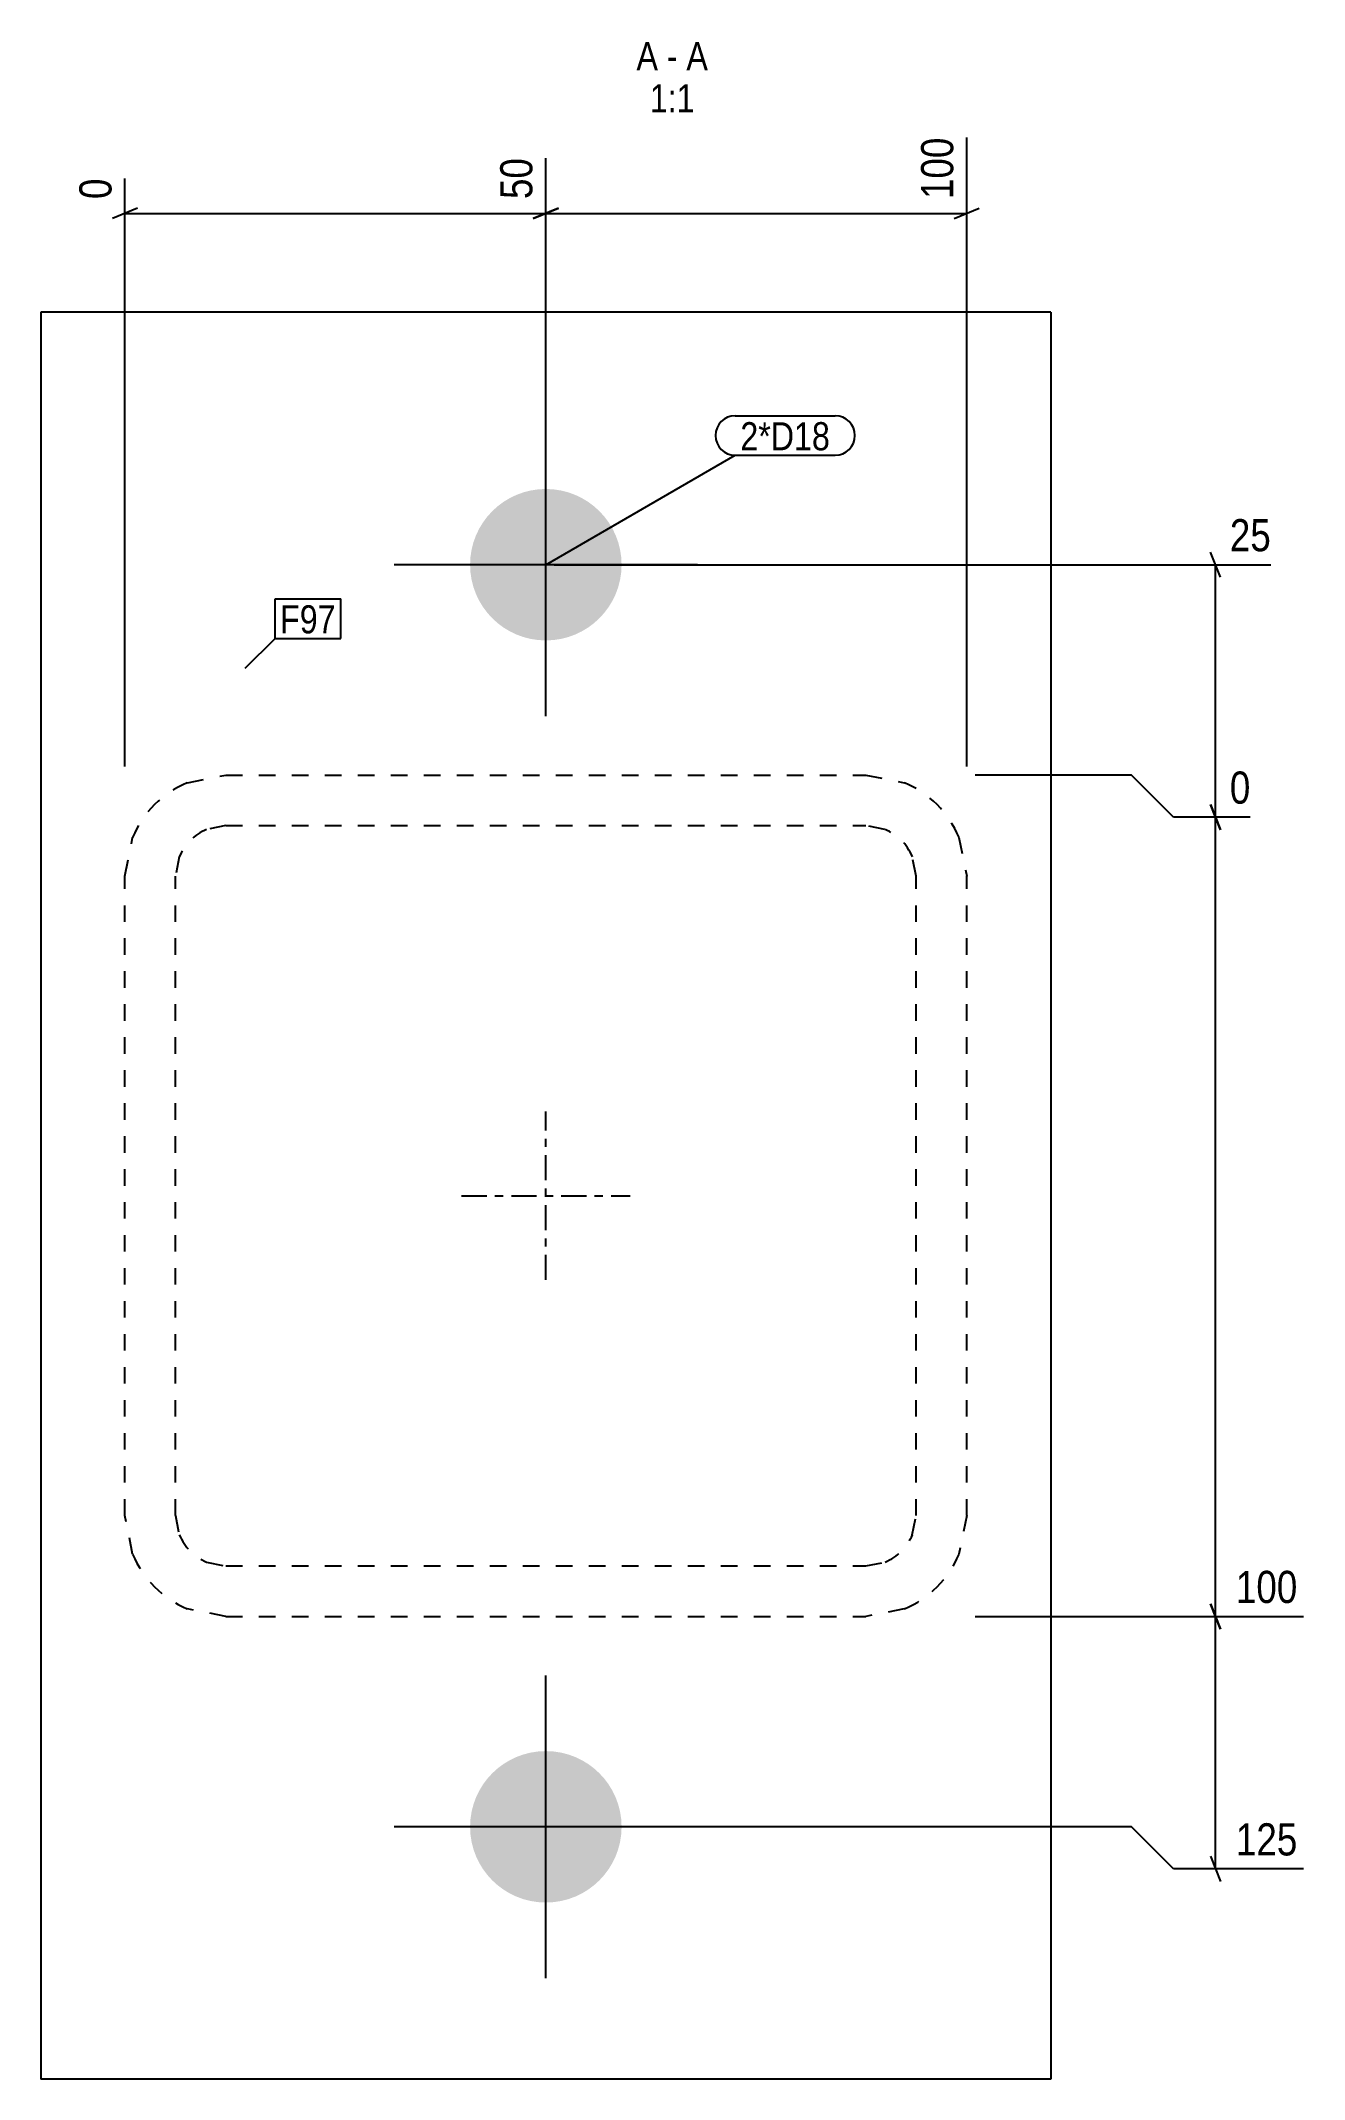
# Model space of a CAD drawing. Header units: millimetres. Extents: x 19 to 23087, y 2 to 931.
# Drawn here: x 6596.8 to 6746.9, y 2.4 to 244.7 of the extents above; entities that cross this region are included whole.
import ezdxf

# ---------------------------------------------------------------- set-up
doc = ezdxf.new("R2010")
doc.units = ezdxf.units.MM
doc.linetypes.add('DXK_LINE_DOT2', pattern=[3.9198, 1.9599, -1.9599])
doc.linetypes.add('DXK_LINE_DOT3', pattern=[5.9187, 2.979, -0.9799, 0.9799, -0.9799])
for name, color, linetype in [('MÅLSÆTNING', 7, 'Continuous'), ('STÅL', 7, 'Continuous'), ('TEKST', 7, 'Continuous')]:
    doc.layers.add(name, color=color, linetype=linetype)
doc.styles.add('Arial Narrow', font='ARIALN.TTF', dxfattribs={"height": 0.2})

msp = doc.modelspace()

# ---------------------------------------------------------------- hatches: boundary and pattern name
at = {"layer": 'STÅL', "linetype": 'Continuous'}
for points in [[(6656.78, 173.4, -1), (6656.78, 191.4, -1)], [(6656.78, 23.4, -1), (6656.78, 41.4, -1)]]:
    msp.add_hatch(color=96, dxfattribs=at).paths.add_polyline_path(points)

# ---------------------------------------------------------------- linework, layer by layer
at = {"layer": 'MÅLSÆTNING', "color": 7, "linetype": 'Continuous'}
for p, q in [((6706.78, 158.4), (6706.78, 233.17)), ((6656.78, 183.4), (6656.78, 230.73)), ((6656.78, 183.4), (6656.78, 230.73)), ((6606.78, 158.4), (6606.78, 228.29)), ((6608.28, 224.76), (6605.28, 223.56)), ((6606.78, 224.16), (6656.78, 224.16)), ((6658.28, 224.76), (6655.28, 223.56)), ((6655.28, 223.56), (6658.28, 224.76)), ((6656.78, 224.16), (6706.78, 224.16)), ((6705.28, 223.56), (6708.28, 224.76)), ((6657.78, 182.4), (6742.91, 182.4)), ((6736.94, 180.9), (6735.74, 183.9)), ((6736.34, 152.4), (6736.34, 182.4)), ((6726.34, 157.4), (6707.78, 157.4)), ((6726.34, 157.4), (6707.78, 157.4)), ((6731.34, 152.4), (6726.34, 157.4)), ((6731.34, 152.4), (6726.34, 157.4)), ((6735.74, 153.9), (6736.94, 150.9)), ((6736.94, 150.9), (6735.74, 153.9)), ((6740.47, 152.4), (6731.34, 152.4)), ((6740.47, 152.4), (6731.34, 152.4)), ((6736.34, 57.4), (6736.34, 152.4)), ((6735.74, 58.9), (6736.94, 55.9)), ((6736.94, 55.9), (6735.74, 58.9)), ((6707.78, 57.4), (6746.81, 57.4)), ((6707.78, 57.4), (6746.81, 57.4)), ((6736.34, 27.4), (6736.34, 57.4)), ((6726.34, 32.4), (6657.78, 32.4)), ((6731.34, 27.4), (6726.34, 32.4)), ((6746.81, 27.4), (6731.34, 27.4)), ((6735.74, 28.9), (6736.94, 25.9))]:
    msp.add_line(p, q, dxfattribs=at)
at = {"layer": 'STÅL', "color": 2, "linetype": 'Continuous'}
for p, q in [((6716.78, 212.4), (6596.78, 212.4)), ((6596.78, 212.4), (6596.78, 2.4)), ((6716.78, 212.4), (6716.78, 2.4)), ((6716.78, 2.4), (6596.78, 2.4))]:
    msp.add_line(p, q, dxfattribs=at)
at = {"layer": 'STÅL', "color": 96, "linetype": 'Continuous'}
for p, q in [((6656.78, 164.4), (6656.78, 200.4)), ((6674.78, 182.4), (6638.78, 182.4)), ((6656.78, 14.4), (6656.78, 50.4)), ((6674.78, 32.4), (6638.78, 32.4))]:
    msp.add_line(p, q, dxfattribs=at)
at = {"layer": 'STÅL', "color": 7, "linetype": 'DXK_LINE_DOT2'}
for p, q in [((6614.19, 156.49), (6618.78, 157.4)), ((6618.78, 157.4), (6694.78, 157.4)), ((6694.78, 157.4), (6699.37, 156.49)), ((6618.78, 151.4), (6616.48, 150.94)), ((6618.78, 151.4), (6694.78, 151.4)), ((6697.07, 150.94), (6694.78, 151.4)), ((6606.78, 145.4), (6607.69, 149.99)), ((6705.86, 149.99), (6706.78, 145.4)), ((6606.78, 69.4), (6606.78, 145.4)), ((6613.23, 147.7), (6612.78, 145.4)), ((6612.78, 69.4), (6612.78, 145.4)), ((6700.78, 145.4), (6700.32, 147.7)), ((6700.78, 69.4), (6700.78, 145.4)), ((6706.78, 69.4), (6706.78, 145.4)), ((6607.69, 64.81), (6606.78, 69.4)), ((6612.78, 69.4), (6613.23, 67.1)), ((6700.32, 67.1), (6700.78, 69.4)), ((6706.78, 69.4), (6705.86, 64.81)), ((6616.48, 63.86), (6618.78, 63.4)), ((6618.78, 63.4), (6694.78, 63.4)), ((6694.78, 63.4), (6697.07, 63.86)), ((6618.78, 57.4), (6614.19, 58.31)), ((6699.37, 58.31), (6694.78, 57.4)), ((6618.78, 57.4), (6694.78, 57.4))]:
    msp.add_line(p, q, dxfattribs=at)
at = {"layer": 'STÅL', "color": 7, "linetype": 'DXK_LINE_DOT3'}
for p, q in [((6656.78, 97.4), (6656.78, 117.4)), ((6646.78, 107.4), (6666.78, 107.4))]:
    msp.add_line(p, q, dxfattribs=at)
at = {"layer": 'STÅL', "color": 7, "linetype": 'DXK_LINE_DOT2'}
for centre, radius, start, end in [((6618.78, 145.4), 12, 112.5, 157.5), ((6694.78, 145.4), 12, 22.5, 67.5), ((6618.78, 145.4), 6, 112.5, 157.5), ((6694.78, 145.4), 6, 22.5, 67.5), ((6618.78, 69.4), 6, 202.5, 247.5), ((6694.78, 69.4), 6, 292.5, 337.5), ((6618.78, 69.4), 12, 202.5, 247.5), ((6694.78, 69.4), 12, 292.5, 337.5)]:
    msp.add_arc(centre, radius, start, end, dxfattribs=at)

# ---------------------------------------------------------------- wipeouts: each hides what was drawn before it
at = {"color": 0, "linetype": 'Continuous'}
for points in [[(6670.1, 241.17), (6670.1, 244.67), (6667.55, 244.67), (6667.55, 241.17)], [(6674.46, 236.17), (6674.46, 239.67), (6669.13, 239.67), (6669.13, 236.17)]]:
    msp.add_wipeout(points, dxfattribs=at).dxf.layer = 'TEKST'
at = {"color": 0}
for points in [[(6690.55, 196), (6690.55, 199.5), (6679.89, 199.5), (6679.89, 196)], [(6631.81, 174.24), (6631.81, 177.74), (6625.21, 177.74), (6625.21, 174.24)]]:
    msp.add_wipeout(points, dxfattribs=at).dxf.layer = 'TEKST'

# ---------------------------------------------------------------- next in the draw order: texts
at = {"layer": 'TEKST', "color": 3, "linetype": 'Continuous', "style": 'Arial Narrow'}
msp.add_text('1:1', height=3.34, dxfattribs=at).set_placement((6669.13, 236.17))

# ---------------------------------------------------------------- next in the draw order: wipeouts: each hides what was drawn before it
at = {"color": 0, "linetype": 'Continuous'}
for points, layer in [([(6705.98, 233.97), (6700.38, 233.97), (6700.38, 225.06), (6705.98, 225.06)], 'MÅLSÆTNING'), ([(6655.98, 231.53), (6650.38, 231.53), (6650.38, 225.06), (6655.98, 225.06)], 'MÅLSÆTNING'), ([(6605.98, 229.09), (6600.38, 229.09), (6600.38, 225.06), (6605.98, 225.06)], 'MÅLSÆTNING'), ([(6743.71, 183.2), (6743.71, 188.8), (6737.24, 188.8), (6737.24, 183.2)], 'MÅLSÆTNING'), ([(6741.27, 153.2), (6741.27, 158.8), (6737.24, 158.8), (6737.24, 153.2)], 'MÅLSÆTNING'), ([(6746.88, 58.2), (6746.88, 63.8), (6737.96, 63.8), (6737.96, 58.2)], 'MÅLSÆTNING'), ([(6746.88, 28.2), (6746.88, 33.8), (6737.96, 33.8), (6737.96, 28.2)], 'MÅLSÆTNING'), ([(6672.43, 241.17), (6672.43, 244.67), (6671.15, 244.67), (6671.15, 241.17)], 'TEKST')]:
    msp.add_wipeout(points, dxfattribs=at).dxf.layer = layer
at = {"color": 0}
for points in [[(6690.55, 196), (6690.55, 199.5), (6679.89, 199.5), (6679.89, 196)], [(6631.81, 174.24), (6631.81, 177.74), (6625.21, 177.74), (6625.21, 174.24)]]:
    msp.add_wipeout(points, dxfattribs=at).dxf.layer = 'TEKST'

# ---------------------------------------------------------------- next in the draw order: linework, layer by layer
at = {"layer": 'TEKST', "color": 7, "linetype": 'Continuous'}
for p, q in [((6679.29, 200.1), (6691.15, 200.1)), ((6656.78, 182.4), (6679.29, 195.4)), ((6679.29, 195.4), (6691.15, 195.4)), ((6624.61, 178.34), (6632.41, 178.34)), ((6624.61, 173.64), (6624.61, 178.34)), ((6632.41, 173.64), (6632.41, 178.34)), ((6621.07, 170.11), (6624.61, 173.64)), ((6624.61, 173.64), (6632.41, 173.64))]:
    msp.add_line(p, q, dxfattribs=at)
for centre, start, end in [((6679.29, 197.75), 90, 270), ((6691.15, 197.75), 270, 90)]:
    msp.add_arc(centre, 2.35, start, end, dxfattribs=at)

# ---------------------------------------------------------------- next in the draw order: texts
at = {"layer": 'MÅLSÆTNING', "color": 3, "linetype": 'Continuous', "style": 'Arial Narrow'}
for s, height, p in [('100', 3.818, (6705.18, 225.86)), ('50', 3.818, (6655.18, 225.86)), ('0', 3.82, (6605.18, 225.86))]:
    msp.add_text(s, height=height, rotation=90.0002, dxfattribs=at).set_placement(p)
for s, height, p in [('25', 3.818, (6738.04, 184)), ('0', 3.82, (6738.04, 154)), ('100', 3.818, (6738.76, 59)), ('125', 3.818, (6738.76, 29))]:
    msp.add_text(s, height=height, dxfattribs=at).set_placement(p)
at = {"layer": 'TEKST', "color": 3, "linetype": 'Continuous', "style": 'Arial Narrow'}
for s, p in [('A', (6667.55, 241.17)), ('-', (6671.15, 241.17))]:
    msp.add_text(s, height=3.34, dxfattribs=at).set_placement(p)
at = {"layer": 'TEKST', "color": 3, "style": 'Arial Narrow'}
for s, p in [('2*D18', (6679.89, 196)), ('F97', (6625.21, 174.24))]:
    msp.add_text(s, height=3.34, dxfattribs=at).set_placement(p)

# ---------------------------------------------------------------- next in the draw order: wipeouts: each hides what was drawn before it
at = {"color": 0, "linetype": 'Continuous'}
msp.add_wipeout([(6676.04, 241.17), (6676.04, 244.67), (6673.48, 244.67), (6673.48, 241.17)], dxfattribs=at).dxf.layer = 'TEKST'

# ---------------------------------------------------------------- next in the draw order: texts
at = {"layer": 'TEKST', "color": 3, "linetype": 'Continuous', "style": 'Arial Narrow'}
msp.add_text('A', height=3.34, dxfattribs=at).set_placement((6673.48, 241.17))

doc.saveas('drawing.dxf')
